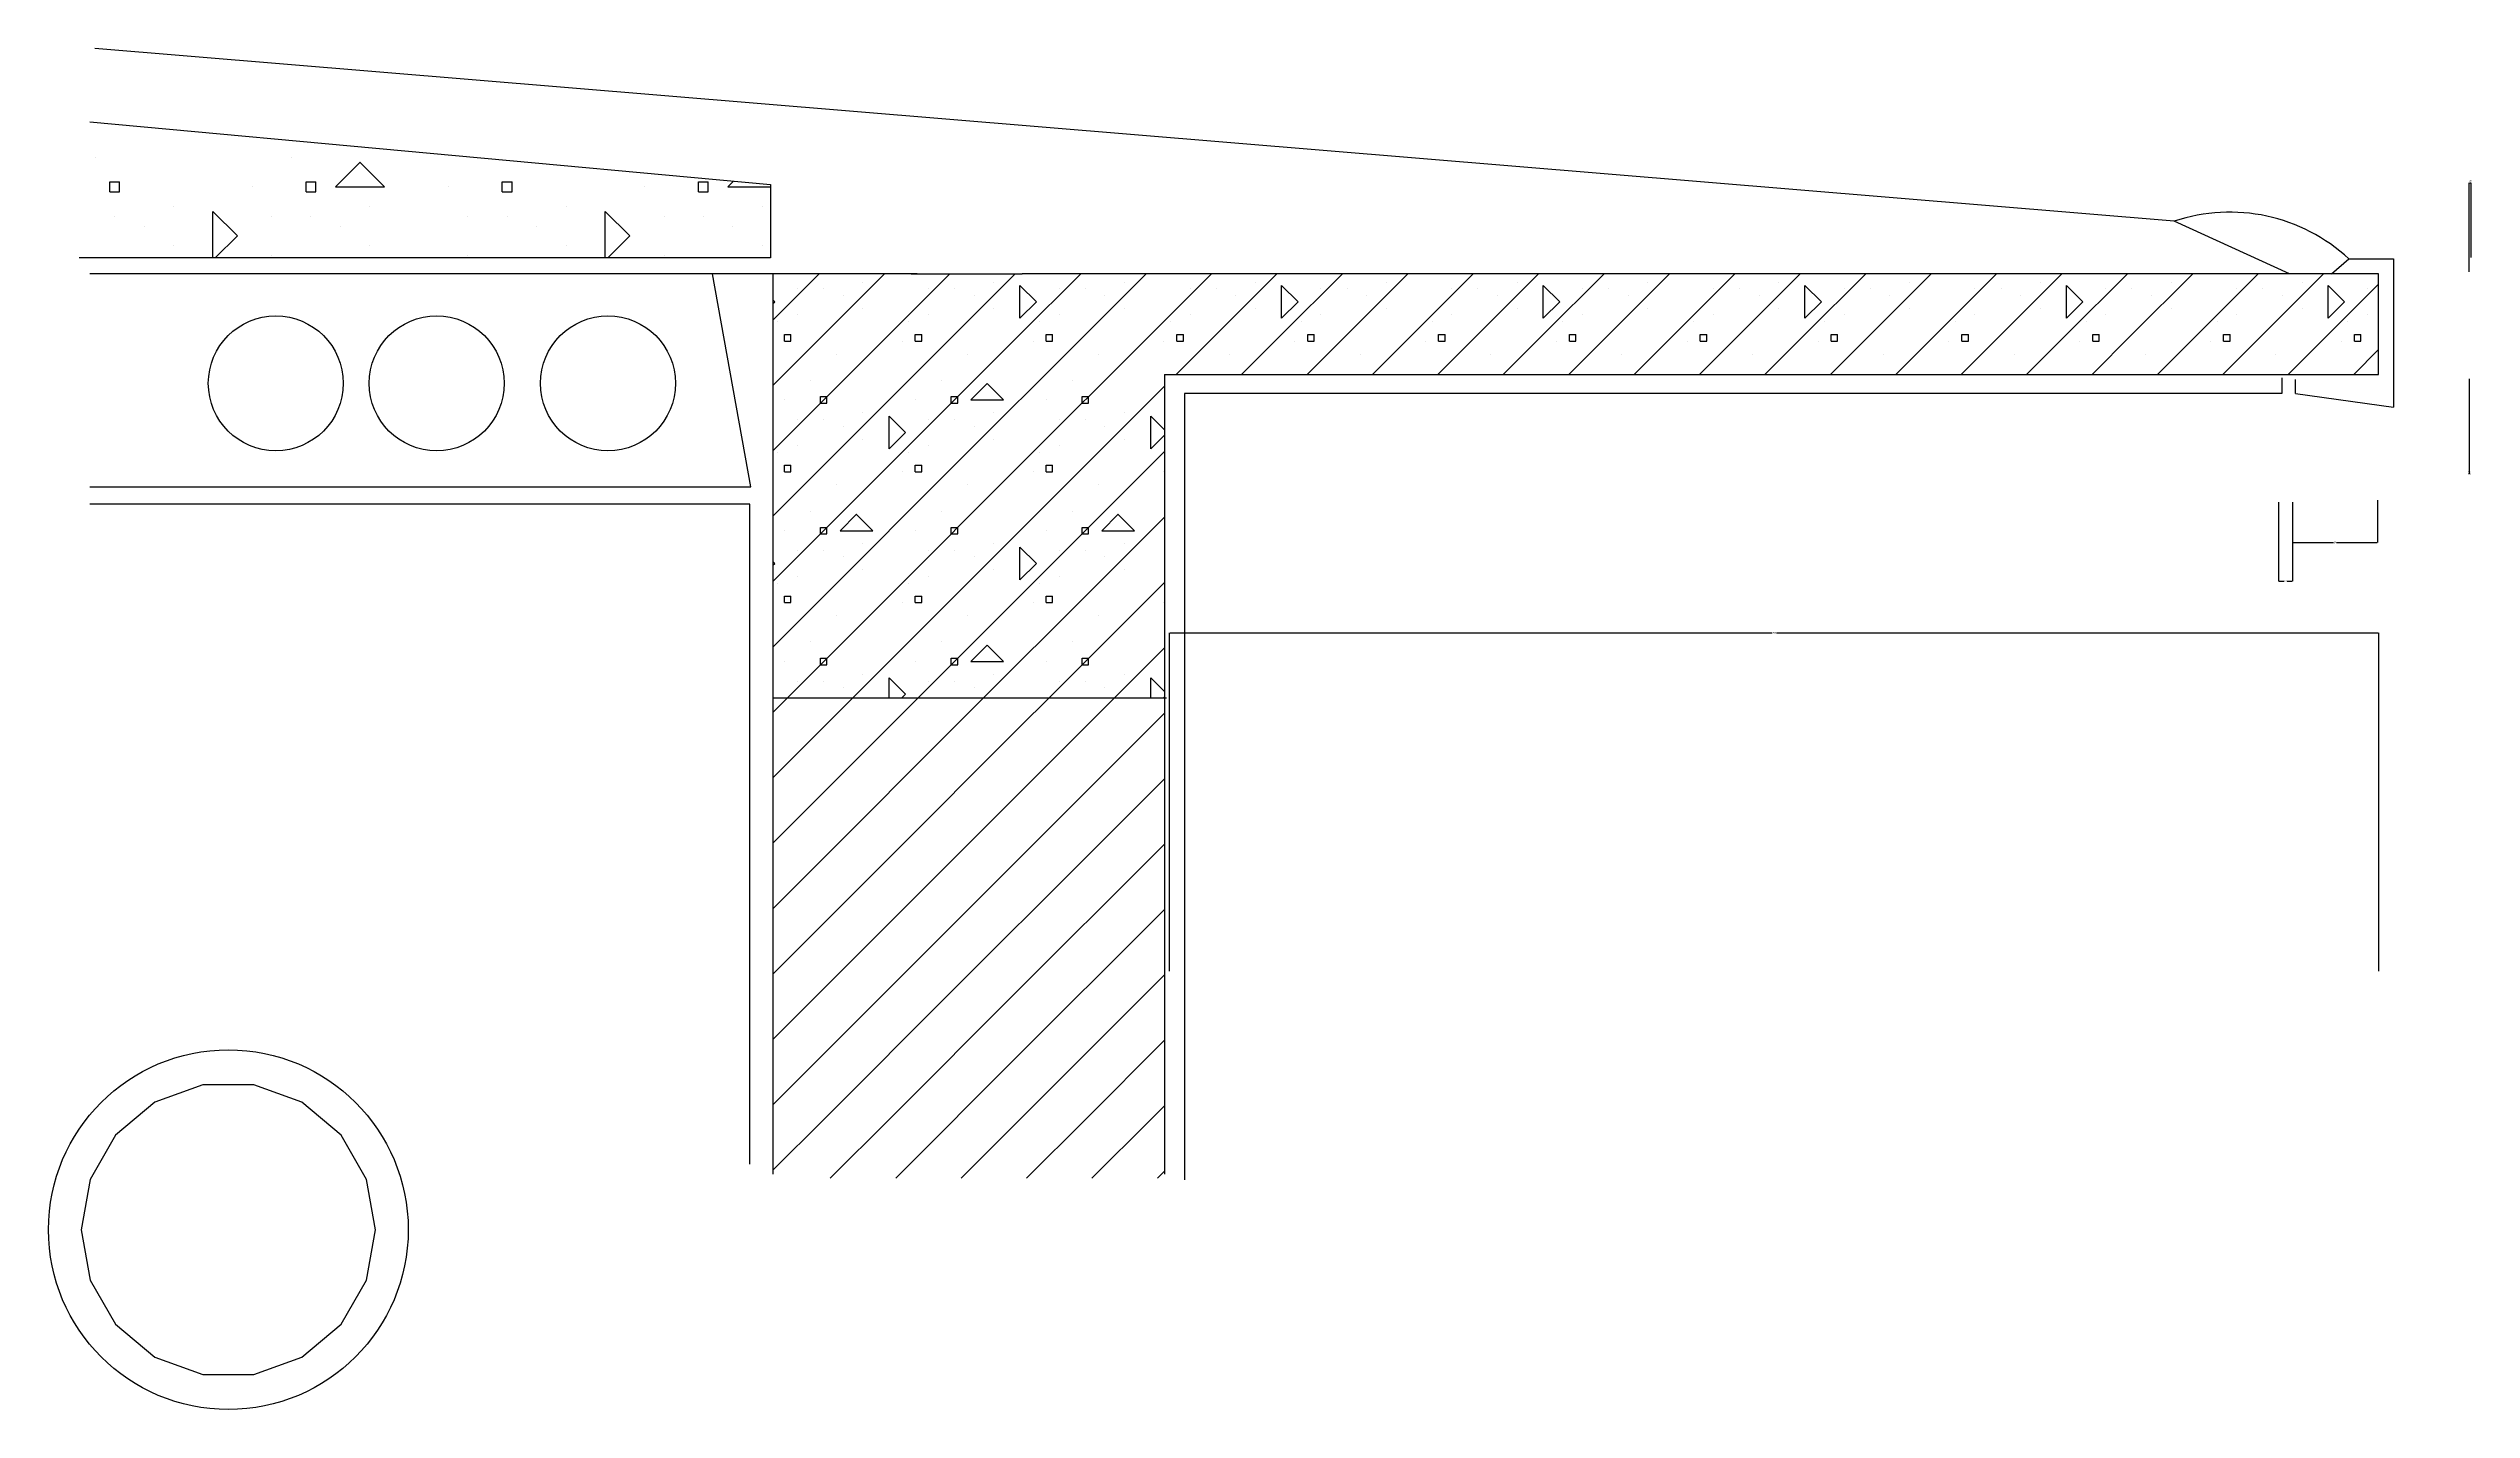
# Model space of a CAD drawing. Header units: metres. Extents: x 18476 to 19958, y 9329 to 10161.
import ezdxf

# ---------------------------------------------------------------- set-up
doc = ezdxf.new("R2010")
doc.units = ezdxf.units.M
doc.layers.add('DIM', color=3, linetype='Continuous')
doc.layers.add('PUB_DIM', color=3, linetype='Continuous')
doc.dimstyles.get("Standard").update_dxf_attribs({"dimtxt": 2.5, "dimasz": 2.5, "dimexe": 1.25, "dimexo": 0.625, "dimtad": 1, "dimcen": 2.5, "dimazin": 3, "dimtfac": 1, "dimtmove": 0, "dimatfit": 3})

# ---------------------------------------------------------------- blocks, each defined once
blk = doc.blocks.new('*D1')
for p, q in [((19839.56, 9883.52), (19839.56, 9835.15)), ((19848.22, 9883.52), (19848.22, 9835.15)), ((19839.81, 9835.15), (19842.89, 9835.15)), ((19844.89, 9835.15), (19847.97, 9835.15))]:
    blk.add_line(p, q)
at = {"layer": 'Defpoints'}
for p in [(19839.56, 9883.52), (19848.22, 9883.52), (19839.56, 9835.15)]:
    blk.add_point(p, dxfattribs=at)
at = {"layer": 'DIM', "insert": (19843.89, 9835.15), "char_height": 1, "attachment_point": 5}
blk.add_mtext('10', dxfattribs=at)
blk = doc.blocks.new('*D2')
for p, q in [((19848.22, 9883.52), (19848.22, 9858.77)), ((19900.19, 9884.76), (19900.19, 9858.77)), ((19848.47, 9858.77), (19873.205, 9858.77)), ((19875.205, 9858.77), (19899.94, 9858.77))]:
    blk.add_line(p, q)
at = {"layer": 'Defpoints'}
for p in [(19848.22, 9883.52), (19900.19, 9884.76), (19848.22, 9858.77)]:
    blk.add_point(p, dxfattribs=at)
at = {"layer": 'DIM', "insert": (19874.205, 9858.77), "char_height": 1, "attachment_point": 5}
blk.add_mtext('60', dxfattribs=at)
blk = doc.blocks.new('*D3')
for p, q in [((19161.59, 9596.58), (19161.59, 9803.55)), ((19161.84, 9803.55), (19529.75, 9803.55)), ((19532.75, 9803.55), (19900.66, 9803.55)), ((19900.91, 9596.58), (19900.91, 9803.55))]:
    blk.add_line(p, q)
at = {"layer": 'Defpoints'}
for p in [(19161.59, 9803.55), (19161.59, 9596.58), (19900.91, 9596.58)]:
    blk.add_point(p, dxfattribs=at)
at = {"layer": 'PUB_DIM', "insert": (19531.25, 9803.55), "char_height": 1, "attachment_point": 5}
blk.add_mtext('750', dxfattribs=at)
blk = doc.blocks.new('*D4')
for p, q in [((19956.31, 9958.98), (19956.31, 9900.84)), ((19956.31, 9940.42), (19956.31, 9900.84)), ((19956.06, 9900.84), (19955.81, 9900.84)), ((19956.31, 9900.84), (19956.31, 9900.84)), ((19956.56, 9900.84), (19956.81, 9900.84))]:
    blk.add_line(p, q)
at = {"layer": 'Defpoints'}
for p in [(19956.31, 9958.98), (19956.31, 9940.42), (19956.31, 9900.84)]:
    blk.add_point(p, dxfattribs=at)
at = {"layer": 'DIM', "insert": (19956.31, 9901.965), "char_height": 1, "attachment_point": 5}
blk.add_mtext('30', dxfattribs=at)
blk = doc.blocks.new('*D5')
for p, q in [((19956.31, 10024.43), (19956.31, 10078.86)), ((19956.56, 10078.86), (19957.29, 10078.86)), ((19957.54, 10033.09), (19957.54, 10078.86))]:
    blk.add_line(p, q)
at = {"layer": 'Defpoints'}
for p in [(19956.31, 10078.86), (19957.54, 10033.09), (19956.31, 10024.43)]:
    blk.add_point(p, dxfattribs=at)
at = {"layer": 'DIM', "insert": (19956.925, 10079.985), "char_height": 1, "attachment_point": 5}
blk.add_mtext('15', dxfattribs=at)

msp = doc.modelspace()

# ---------------------------------------------------------------- linework, layer by layer
for p, q in [((18501.27, 10116.11), (18917.61, 10077.67)), ((18504.52, 10094.35), (18504.52, 10094.35)), ((18624.52, 10094.35), (18624.52, 10094.35)), ((18651.52, 10076.35), (18666.58, 10091.41)), ((18681.52, 10076.35), (18666.46, 10091.41)), ((18513.52, 10079.35), (18519.52, 10079.35)), ((18513.52, 10073.35), (18513.52, 10079.35)), ((18519.52, 10073.35), (18519.52, 10079.35)), ((18600.52, 10076.35), (18600.52, 10076.35)), ((18633.52, 10079.35), (18639.52, 10079.35)), ((18633.52, 10073.35), (18633.52, 10079.35)), ((18639.52, 10073.35), (18639.52, 10079.35)), ((18651.52, 10076.35), (18681.52, 10076.35)), ((18720.52, 10076.35), (18720.52, 10076.35)), ((18753.52, 10079.35), (18759.52, 10079.35)), ((18753.52, 10073.35), (18753.52, 10079.35)), ((18759.52, 10073.35), (18759.52, 10079.35)), ((18840.52, 10076.35), (18840.52, 10076.35)), ((18873.52, 10079.35), (18879.52, 10079.35)), ((18873.52, 10073.35), (18873.52, 10079.35)), ((18879.52, 10073.35), (18879.52, 10079.35)), ((18891.52, 10076.35), (18894.94, 10079.76)), ((18891.52, 10076.35), (18917.61, 10076.35)), ((18917.61, 10077.67), (18917.61, 10032.82)), ((18513.52, 10073.35), (18519.52, 10073.35)), ((18552.52, 10064.35), (18552.52, 10064.35)), ((18576.52, 10061.35), (18591.58, 10046.29)), ((18576.52, 10032.82), (18576.52, 10061.35)), ((18633.52, 10073.35), (18639.52, 10073.35)), ((18672.52, 10064.35), (18672.52, 10064.35)), ((18753.52, 10073.35), (18759.52, 10073.35)), ((18792.52, 10064.35), (18792.52, 10064.35)), ((18816.52, 10061.35), (18831.58, 10046.29)), ((18816.52, 10032.82), (18816.52, 10061.35)), ((18873.52, 10073.35), (18879.52, 10073.35)), ((18912.52, 10064.35), (18912.52, 10064.35)), ((18516.52, 10058.35), (18516.52, 10058.35)), ((18534.52, 10052.35), (18534.52, 10052.35)), ((18577.99, 10032.82), (18591.58, 10046.41)), ((18612.52, 10058.35), (18612.52, 10058.35)), ((18636.52, 10058.35), (18636.52, 10058.35)), ((18654.52, 10052.35), (18654.52, 10052.35)), ((18732.52, 10058.35), (18732.52, 10058.35)), ((18756.52, 10058.35), (18756.52, 10058.35)), ((18774.52, 10052.35), (18774.52, 10052.35)), ((18817.99, 10032.82), (18831.58, 10046.41)), ((18852.52, 10058.35), (18852.52, 10058.35)), ((18876.52, 10058.35), (18876.52, 10058.35)), ((18894.52, 10052.35), (18894.52, 10052.35)), ((19846.36, 10023.21), (19775.9, 10055.24)), ((18917.61, 10032.82), (18494.86, 10032.82)), ((18552.52, 10040.35), (18552.52, 10040.35)), ((18612.52, 10034.35), (18612.52, 10034.35)), ((18672.52, 10040.35), (18672.52, 10040.35)), ((18732.52, 10034.35), (18732.52, 10034.35)), ((18792.52, 10040.35), (18792.52, 10040.35)), ((18852.52, 10034.35), (18852.52, 10034.35)), ((18912.52, 10040.35), (18912.52, 10040.35)), ((19872.14, 10023.21), (19882.65, 10032.21)), ((19882.65, 10032.21), (19909.96, 10032.21)), ((19909.96, 10032.21), (19909.96, 9941.66)), ((18918.91, 9994.89), (18947.22, 10023.21)), ((18950.06, 9986.04), (18987.22, 10023.21)), ((18974.06, 10018.04), (18974.06, 10018.04)), ((18990.06, 9986.04), (19027.22, 10023.21)), ((18990.06, 9946.04), (19067.22, 10023.21)), ((19054.06, 10018.04), (19054.06, 10018.04)), ((19070.06, 9986.04), (19107.22, 10023.21)), ((19070.06, 10016.04), (19080.1, 10006)), ((19070.06, 9996.04), (19070.06, 10016.04)), ((19110.06, 9986.04), (19147.22, 10023.21)), ((19134.06, 10018.04), (19134.06, 10018.04)), ((19150.06, 9986.04), (19187.22, 10023.21)), ((19165.63, 9961.62), (19227.22, 10023.21)), ((19214.06, 10018.04), (19214.06, 10018.04)), ((19230.06, 9986.04), (19267.22, 10023.21)), ((19230.06, 10016.04), (19240.1, 10006)), ((19230.06, 9996.04), (19230.06, 10016.04)), ((19270.06, 9986.04), (19307.22, 10023.21)), ((19294.06, 10018.04), (19294.06, 10018.04)), ((19310.06, 9986.04), (19347.22, 10023.21)), ((19325.63, 9961.62), (19387.22, 10023.21)), ((19374.06, 10018.04), (19374.06, 10018.04)), ((19390.06, 9986.04), (19427.22, 10023.21)), ((19390.06, 9996.04), (19390.06, 10016.04)), ((19390.06, 10016.04), (19400.1, 10006)), ((19430.06, 9986.04), (19467.22, 10023.21)), ((19454.06, 10018.04), (19454.06, 10018.04)), ((19470.06, 9986.04), (19507.22, 10023.21)), ((19485.63, 9961.62), (19547.22, 10023.21)), ((19534.06, 10018.04), (19534.06, 10018.04)), ((19550.06, 9986.04), (19587.22, 10023.21)), ((19550.06, 10016.04), (19560.1, 10006)), ((19550.06, 9996.04), (19550.06, 10016.04)), ((19590.06, 9986.04), (19627.22, 10023.21)), ((19614.06, 10018.04), (19614.06, 10018.04)), ((19630.06, 9986.04), (19667.22, 10023.21)), ((19645.63, 9961.62), (19707.22, 10023.21)), ((19694.06, 10018.04), (19694.06, 10018.04)), ((19710.06, 9986.04), (19747.22, 10023.21)), ((19710.06, 10016.04), (19720.1, 10006)), ((19710.06, 9996.04), (19710.06, 10016.04)), ((19750.06, 9986.04), (19787.22, 10023.21)), ((19774.06, 10018.04), (19774.06, 10018.04)), ((19790.06, 9986.04), (19827.22, 10023.21)), ((19805.63, 9961.62), (19867.22, 10023.21)), ((19854.06, 10018.04), (19854.06, 10018.04)), ((19870.06, 9986.04), (19900.8, 10016.79)), ((19870.06, 10016.04), (19880.1, 10006)), ((19870.06, 9996.04), (19870.06, 10016.04)), ((19900.8, 9961.62), (19900.8, 10023.21)), ((18918.91, 10007.19), (18920.1, 10006)), ((18918.91, 10004.89), (18920.1, 10006.08)), ((18934.06, 10014.04), (18934.06, 10014.04)), ((18950.06, 10014.04), (18950.06, 10014.04)), ((18962.06, 10010.04), (18962.06, 10010.04)), ((18974.06, 10002.04), (18974.06, 10002.04)), ((19014.06, 10014.04), (19014.06, 10014.04)), ((19030.06, 10014.04), (19030.06, 10014.04)), ((19042.06, 10010.04), (19042.06, 10010.04)), ((19054.06, 10002.04), (19054.06, 10002.04)), ((19070.06, 9996.04), (19080.1, 10006.08)), ((19094.06, 10014.04), (19094.06, 10014.04)), ((19110.06, 10014.04), (19110.06, 10014.04)), ((19122.06, 10010.04), (19122.06, 10010.04)), ((19134.06, 10002.04), (19134.06, 10002.04)), ((19174.06, 10014.04), (19174.06, 10014.04)), ((19190.06, 10014.04), (19190.06, 10014.04)), ((19202.06, 10010.04), (19202.06, 10010.04)), ((19214.06, 10002.04), (19214.06, 10002.04)), ((19230.06, 9996.04), (19240.1, 10006.08)), ((19254.06, 10014.04), (19254.06, 10014.04)), ((19270.06, 10014.04), (19270.06, 10014.04)), ((19282.06, 10010.04), (19282.06, 10010.04)), ((19294.06, 10002.04), (19294.06, 10002.04)), ((19334.06, 10014.04), (19334.06, 10014.04)), ((19350.06, 10014.04), (19350.06, 10014.04)), ((19362.06, 10010.04), (19362.06, 10010.04)), ((19374.06, 10002.04), (19374.06, 10002.04)), ((19390.06, 9996.04), (19400.1, 10006.08)), ((19414.06, 10014.04), (19414.06, 10014.04)), ((19430.06, 10014.04), (19430.06, 10014.04)), ((19442.06, 10010.04), (19442.06, 10010.04)), ((19454.06, 10002.04), (19454.06, 10002.04)), ((19494.06, 10014.04), (19494.06, 10014.04)), ((19510.06, 10014.04), (19510.06, 10014.04)), ((19522.06, 10010.04), (19522.06, 10010.04)), ((19534.06, 10002.04), (19534.06, 10002.04)), ((19550.06, 9996.04), (19560.1, 10006.08)), ((19574.06, 10014.04), (19574.06, 10014.04)), ((19590.06, 10014.04), (19590.06, 10014.04)), ((19602.06, 10010.04), (19602.06, 10010.04)), ((19614.06, 10002.04), (19614.06, 10002.04)), ((19654.06, 10014.04), (19654.06, 10014.04)), ((19670.06, 10014.04), (19670.06, 10014.04)), ((19682.06, 10010.04), (19682.06, 10010.04)), ((19694.06, 10002.04), (19694.06, 10002.04)), ((19710.06, 9996.04), (19720.1, 10006.08)), ((19734.06, 10014.04), (19734.06, 10014.04)), ((19750.06, 10014.04), (19750.06, 10014.04)), ((19762.06, 10010.04), (19762.06, 10010.04)), ((19774.06, 10002.04), (19774.06, 10002.04)), ((19814.06, 10014.04), (19814.06, 10014.04)), ((19830.06, 10014.04), (19830.06, 10014.04)), ((19842.06, 10010.04), (19842.06, 10010.04)), ((19854.06, 10002.04), (19854.06, 10002.04)), ((19870.06, 9996.04), (19880.1, 10006.08)), ((19894.06, 10014.04), (19894.06, 10014.04)), ((18922.06, 9994.04), (18922.06, 9994.04)), ((18934.06, 9998.04), (18934.06, 9998.04)), ((19002.06, 9994.04), (19002.06, 9994.04)), ((19014.06, 9998.04), (19014.06, 9998.04)), ((19082.06, 9994.04), (19082.06, 9994.04)), ((19094.06, 9998.04), (19094.06, 9998.04)), ((19162.06, 9994.04), (19162.06, 9994.04)), ((19174.06, 9998.04), (19174.06, 9998.04)), ((19242.06, 9994.04), (19242.06, 9994.04)), ((19254.06, 9998.04), (19254.06, 9998.04)), ((19322.06, 9994.04), (19322.06, 9994.04)), ((19334.06, 9998.04), (19334.06, 9998.04)), ((19402.06, 9994.04), (19402.06, 9994.04)), ((19414.06, 9998.04), (19414.06, 9998.04)), ((19482.06, 9994.04), (19482.06, 9994.04)), ((19494.06, 9998.04), (19494.06, 9998.04)), ((19562.06, 9994.04), (19562.06, 9994.04)), ((19574.06, 9998.04), (19574.06, 9998.04)), ((19642.06, 9994.04), (19642.06, 9994.04)), ((19654.06, 9998.04), (19654.06, 9998.04)), ((19722.06, 9994.04), (19722.06, 9994.04)), ((19734.06, 9998.04), (19734.06, 9998.04)), ((19802.06, 9994.04), (19802.06, 9994.04)), ((19814.06, 9998.04), (19814.06, 9998.04)), ((19882.06, 9994.04), (19882.06, 9994.04)), ((19894.06, 9998.04), (19894.06, 9998.04)), ((18918.91, 9954.89), (18950.06, 9986.04)), ((18918.91, 9914.89), (18990.06, 9986.04)), ((18926.06, 9982.04), (18926.06, 9986.04)), ((18926.06, 9986.04), (18930.06, 9986.04)), ((18926.06, 9982.04), (18930.06, 9982.04)), ((18930.06, 9982.04), (18930.06, 9986.04)), ((18950.06, 9986.04), (18950.06, 9986.04)), ((18958.06, 9974.04), (18958.06, 9974.04)), ((18990.06, 9906.04), (19070.06, 9986.04)), ((18990.06, 9986.04), (18990.06, 9986.04)), ((18998.06, 9982.04), (18998.06, 9982.04)), ((19006.06, 9982.04), (19006.06, 9986.04)), ((19006.06, 9986.04), (19010.06, 9986.04)), ((19006.06, 9982.04), (19010.06, 9982.04)), ((19010.06, 9982.04), (19010.06, 9986.04)), ((19030.06, 9906.04), (19110.06, 9986.04)), ((19038.06, 9974.04), (19038.06, 9974.04)), ((19070.06, 9986.04), (19070.06, 9986.04)), ((19070.06, 9906.04), (19150.06, 9986.04)), ((19078.06, 9982.04), (19078.06, 9982.04)), ((19086.06, 9982.04), (19086.06, 9986.04)), ((19086.06, 9986.04), (19090.06, 9986.04)), ((19086.06, 9982.04), (19090.06, 9982.04)), ((19090.06, 9982.04), (19090.06, 9986.04)), ((19110.06, 9986.04), (19110.06, 9986.04)), ((19118.06, 9974.04), (19118.06, 9974.04)), ((19150.06, 9986.04), (19150.06, 9986.04)), ((19158.06, 9982.04), (19158.06, 9982.04)), ((19166.06, 9982.04), (19166.06, 9986.04)), ((19166.06, 9986.04), (19170.06, 9986.04)), ((19166.06, 9982.04), (19170.06, 9982.04)), ((19170.06, 9982.04), (19170.06, 9986.04)), ((19198.06, 9974.04), (19198.06, 9974.04)), ((19205.63, 9961.62), (19230.06, 9986.04)), ((19230.06, 9986.04), (19230.06, 9986.04)), ((19238.06, 9982.04), (19238.06, 9982.04)), ((19245.63, 9961.62), (19270.06, 9986.04)), ((19246.06, 9982.04), (19246.06, 9986.04)), ((19246.06, 9986.04), (19250.06, 9986.04)), ((19246.06, 9982.04), (19250.06, 9982.04)), ((19250.06, 9982.04), (19250.06, 9986.04)), ((19270.06, 9986.04), (19270.06, 9986.04)), ((19278.06, 9974.04), (19278.06, 9974.04)), ((19285.63, 9961.62), (19310.06, 9986.04)), ((19310.06, 9986.04), (19310.06, 9986.04)), ((19318.06, 9982.04), (19318.06, 9982.04)), ((19326.06, 9982.04), (19326.06, 9986.04)), ((19326.06, 9986.04), (19330.06, 9986.04)), ((19326.06, 9982.04), (19330.06, 9982.04)), ((19330.06, 9982.04), (19330.06, 9986.04)), ((19358.06, 9974.04), (19358.06, 9974.04)), ((19365.63, 9961.62), (19390.06, 9986.04)), ((19390.06, 9986.04), (19390.06, 9986.04)), ((19398.06, 9982.04), (19398.06, 9982.04)), ((19405.63, 9961.62), (19430.06, 9986.04)), ((19406.06, 9982.04), (19406.06, 9986.04)), ((19406.06, 9986.04), (19410.06, 9986.04)), ((19406.06, 9982.04), (19410.06, 9982.04)), ((19410.06, 9982.04), (19410.06, 9986.04)), ((19430.06, 9986.04), (19430.06, 9986.04)), ((19438.06, 9974.04), (19438.06, 9974.04)), ((19445.63, 9961.62), (19470.06, 9986.04)), ((19470.06, 9986.04), (19470.06, 9986.04)), ((19478.06, 9982.04), (19478.06, 9982.04)), ((19486.06, 9982.04), (19486.06, 9986.04)), ((19486.06, 9986.04), (19490.06, 9986.04)), ((19486.06, 9982.04), (19490.06, 9982.04)), ((19490.06, 9982.04), (19490.06, 9986.04)), ((19518.06, 9974.04), (19518.06, 9974.04)), ((19525.63, 9961.62), (19550.06, 9986.04)), ((19550.06, 9986.04), (19550.06, 9986.04)), ((19558.06, 9982.04), (19558.06, 9982.04)), ((19565.63, 9961.62), (19590.06, 9986.04)), ((19566.06, 9982.04), (19566.06, 9986.04)), ((19566.06, 9986.04), (19570.06, 9986.04)), ((19566.06, 9982.04), (19570.06, 9982.04)), ((19570.06, 9982.04), (19570.06, 9986.04)), ((19590.06, 9986.04), (19590.06, 9986.04)), ((19598.06, 9974.04), (19598.06, 9974.04)), ((19605.63, 9961.62), (19630.06, 9986.04)), ((19630.06, 9986.04), (19630.06, 9986.04)), ((19638.06, 9982.04), (19638.06, 9982.04)), ((19646.06, 9982.04), (19646.06, 9986.04)), ((19646.06, 9986.04), (19650.06, 9986.04)), ((19646.06, 9982.04), (19650.06, 9982.04)), ((19650.06, 9982.04), (19650.06, 9986.04)), ((19678.06, 9974.04), (19678.06, 9974.04)), ((19685.63, 9961.62), (19710.06, 9986.04)), ((19710.06, 9986.04), (19710.06, 9986.04)), ((19718.06, 9982.04), (19718.06, 9982.04)), ((19725.63, 9961.62), (19750.06, 9986.04)), ((19726.06, 9982.04), (19726.06, 9986.04)), ((19726.06, 9986.04), (19730.06, 9986.04)), ((19726.06, 9982.04), (19730.06, 9982.04)), ((19730.06, 9982.04), (19730.06, 9986.04)), ((19750.06, 9986.04), (19750.06, 9986.04)), ((19758.06, 9974.04), (19758.06, 9974.04)), ((19765.63, 9961.62), (19790.06, 9986.04)), ((19790.06, 9986.04), (19790.06, 9986.04)), ((19798.06, 9982.04), (19798.06, 9982.04)), ((19806.06, 9982.04), (19806.06, 9986.04)), ((19806.06, 9986.04), (19810.06, 9986.04)), ((19806.06, 9982.04), (19810.06, 9982.04)), ((19810.06, 9982.04), (19810.06, 9986.04)), ((19838.06, 9974.04), (19838.06, 9974.04)), ((19845.63, 9961.62), (19870.06, 9986.04)), ((19870.06, 9986.04), (19870.06, 9986.04)), ((19878.06, 9982.04), (19878.06, 9982.04)), ((19885.63, 9961.62), (19900.8, 9976.79)), ((19886.06, 9982.04), (19886.06, 9986.04)), ((19886.06, 9986.04), (19890.06, 9986.04)), ((19886.06, 9982.04), (19890.06, 9982.04)), ((19890.06, 9982.04), (19890.06, 9986.04)), ((18942.06, 9958.04), (18942.06, 9958.04)), ((19022.06, 9958.04), (19022.06, 9958.04)), ((19102.06, 9958.04), (19102.06, 9958.04)), ((19841.68, 9959.49), (19841.68, 9950.05)), ((19850.08, 9950.05), (19850.08, 9958.44)), ((18918.91, 9874.89), (18990.06, 9946.04)), ((18926.06, 9946.04), (18926.06, 9946.04)), ((18948.06, 9948.04), (18952.06, 9948.04)), ((18948.06, 9944.04), (18948.06, 9948.04)), ((18948.06, 9944.04), (18952.06, 9944.04)), ((18952.06, 9944.04), (18952.06, 9948.04)), ((18990.06, 9946.04), (18990.06, 9946.04)), ((19006.06, 9946.04), (19006.06, 9946.04)), ((19028.06, 9948.04), (19032.06, 9948.04)), ((19028.06, 9944.04), (19028.06, 9948.04)), ((19028.06, 9944.04), (19032.06, 9944.04)), ((19032.06, 9944.04), (19032.06, 9948.04)), ((19040.06, 9946.04), (19050.1, 9956.08)), ((19040.06, 9946.04), (19060.06, 9946.04)), ((19060.06, 9946.04), (19050.02, 9956.08)), ((19070.06, 9866.04), (19150.06, 9946.04)), ((19086.06, 9946.04), (19086.06, 9946.04)), ((19108.06, 9948.04), (19112.06, 9948.04)), ((19108.06, 9944.04), (19108.06, 9948.04)), ((19108.06, 9944.04), (19112.06, 9944.04)), ((19112.06, 9944.04), (19112.06, 9948.04)), ((19150.06, 9946.04), (19158.4, 9954.39)), ((19150.06, 9946.04), (19150.06, 9946.04)), ((19841.68, 9950.05), (19170.61, 9950.05)), ((19170.61, 9950.05), (19170.61, 9468.97)), ((19850.08, 9950.05), (19909.96, 9941.66)), ((18934.06, 9934.04), (18934.06, 9934.04)), ((18950.06, 9934.04), (18950.06, 9934.04)), ((18962.06, 9930.04), (18962.06, 9930.04)), ((18974.06, 9938.04), (18974.06, 9938.04)), ((18990.06, 9936.04), (19000.1, 9926)), ((18990.06, 9916.04), (18990.06, 9936.04)), ((19014.06, 9934.04), (19014.06, 9934.04)), ((19030.06, 9934.04), (19030.06, 9934.04)), ((19042.06, 9930.04), (19042.06, 9930.04)), ((19054.06, 9938.04), (19054.06, 9938.04)), ((19094.06, 9934.04), (19094.06, 9934.04)), ((19110.06, 9934.04), (19110.06, 9934.04)), ((19122.06, 9930.04), (19122.06, 9930.04)), ((19134.06, 9938.04), (19134.06, 9938.04)), ((19150.06, 9916.04), (19150.06, 9936.04)), ((19150.06, 9936.04), (19158.4, 9927.7)), ((18922.06, 9914.04), (18922.06, 9914.04)), ((18934.06, 9918.04), (18934.06, 9918.04)), ((18974.06, 9922.04), (18974.06, 9922.04)), ((18990.06, 9916.04), (19000.1, 9926.08)), ((19002.06, 9914.04), (19002.06, 9914.04)), ((19014.06, 9918.04), (19014.06, 9918.04)), ((19054.06, 9922.04), (19054.06, 9922.04)), ((19082.06, 9914.04), (19082.06, 9914.04)), ((19094.06, 9918.04), (19094.06, 9918.04)), ((19134.06, 9922.04), (19134.06, 9922.04)), ((19150.06, 9916.04), (19158.4, 9924.39)), ((19150.06, 9906.04), (19158.4, 9914.39)), ((18918.91, 9834.89), (18990.06, 9906.04)), ((18926.06, 9902.04), (18926.06, 9906.04)), ((18926.06, 9906.04), (18930.06, 9906.04)), ((18926.06, 9902.04), (18930.06, 9902.04)), ((18930.06, 9902.04), (18930.06, 9906.04)), ((18950.06, 9826.04), (19030.06, 9906.04)), ((18990.06, 9826.04), (19070.06, 9906.04)), ((18990.06, 9906.04), (18990.06, 9906.04)), ((18998.06, 9902.04), (18998.06, 9902.04)), ((19006.06, 9902.04), (19006.06, 9906.04)), ((19006.06, 9906.04), (19010.06, 9906.04)), ((19006.06, 9902.04), (19010.06, 9902.04)), ((19010.06, 9902.04), (19010.06, 9906.04)), ((19030.06, 9906.04), (19030.06, 9906.04)), ((19070.06, 9906.04), (19070.06, 9906.04)), ((19070.06, 9826.04), (19150.06, 9906.04)), ((19078.06, 9902.04), (19078.06, 9902.04)), ((19086.06, 9902.04), (19086.06, 9906.04)), ((19086.06, 9906.04), (19090.06, 9906.04)), ((19086.06, 9902.04), (19090.06, 9902.04)), ((19090.06, 9902.04), (19090.06, 9906.04)), ((19150.06, 9906.04), (19150.06, 9906.04)), ((19158.06, 9902.04), (19158.06, 9902.04)), ((18958.06, 9894.04), (18958.06, 9894.04)), ((19038.06, 9894.04), (19038.06, 9894.04)), ((19118.06, 9894.04), (19118.06, 9894.04)), ((18904.8, 9882.25), (18501.27, 9882.25)), ((18904.8, 9478.58), (18904.8, 9882.25)), ((18942.06, 9878.04), (18942.06, 9878.04)), ((18948.06, 9868.04), (18952.06, 9868.04)), ((18948.06, 9864.04), (18948.06, 9868.04)), ((18952.06, 9864.04), (18952.06, 9868.04)), ((18960.06, 9866.04), (18970.1, 9876.08)), ((18980.06, 9866.04), (18970.02, 9876.08)), ((19022.06, 9878.04), (19022.06, 9878.04)), ((19028.06, 9868.04), (19032.06, 9868.04)), ((19028.06, 9864.04), (19028.06, 9868.04)), ((19032.06, 9864.04), (19032.06, 9868.04)), ((19102.06, 9878.04), (19102.06, 9878.04)), ((19108.06, 9868.04), (19112.06, 9868.04)), ((19108.06, 9864.04), (19108.06, 9868.04)), ((19110.06, 9826.04), (19158.4, 9874.39)), ((19112.06, 9864.04), (19112.06, 9868.04)), ((19120.06, 9866.04), (19130.1, 9876.08)), ((19140.06, 9866.04), (19130.02, 9876.08)), ((18926.06, 9866.04), (18926.06, 9866.04)), ((18934.06, 9854.04), (18934.06, 9854.04)), ((18948.06, 9864.04), (18952.06, 9864.04)), ((18950.06, 9854.04), (18950.06, 9854.04)), ((18960.06, 9866.04), (18980.06, 9866.04)), ((18974.06, 9858.04), (18974.06, 9858.04)), ((18990.06, 9786.04), (19070.06, 9866.04)), ((19006.06, 9866.04), (19006.06, 9866.04)), ((19014.06, 9854.04), (19014.06, 9854.04)), ((19028.06, 9864.04), (19032.06, 9864.04)), ((19030.06, 9854.04), (19030.06, 9854.04)), ((19054.06, 9858.04), (19054.06, 9858.04)), ((19070.06, 9866.04), (19070.06, 9866.04)), ((19070.06, 9856.04), (19080.1, 9846)), ((19070.06, 9836.04), (19070.06, 9856.04)), ((19086.06, 9866.04), (19086.06, 9866.04)), ((19094.06, 9854.04), (19094.06, 9854.04)), ((19108.06, 9864.04), (19112.06, 9864.04)), ((19110.06, 9854.04), (19110.06, 9854.04)), ((19120.06, 9866.04), (19140.06, 9866.04)), ((19134.06, 9858.04), (19134.06, 9858.04)), ((18918.91, 9847.19), (18920.1, 9846)), ((18918.91, 9844.89), (18920.1, 9846.08)), ((18962.06, 9850.04), (18962.06, 9850.04)), ((18974.06, 9842.04), (18974.06, 9842.04)), ((19042.06, 9850.04), (19042.06, 9850.04)), ((19054.06, 9842.04), (19054.06, 9842.04)), ((19070.06, 9836.04), (19080.1, 9846.08)), ((19122.06, 9850.04), (19122.06, 9850.04)), ((19134.06, 9842.04), (19134.06, 9842.04)), ((18918.91, 9794.89), (18950.06, 9826.04)), ((18922.06, 9834.04), (18922.06, 9834.04)), ((18926.06, 9822.04), (18926.06, 9826.04)), ((18926.06, 9826.04), (18930.06, 9826.04)), ((18927.88, 9763.87), (18990.06, 9826.04)), ((18930.06, 9822.04), (18930.06, 9826.04)), ((18934.06, 9838.04), (18934.06, 9838.04)), ((18950.06, 9826.04), (18950.06, 9826.04)), ((18990.06, 9826.04), (18990.06, 9826.04)), ((19002.06, 9834.04), (19002.06, 9834.04)), ((19006.06, 9822.04), (19006.06, 9826.04)), ((19006.06, 9826.04), (19010.06, 9826.04)), ((19007.88, 9763.87), (19070.06, 9826.04)), ((19010.06, 9822.04), (19010.06, 9826.04)), ((19014.06, 9838.04), (19014.06, 9838.04)), ((19047.88, 9763.87), (19110.06, 9826.04)), ((19070.06, 9826.04), (19070.06, 9826.04)), ((19082.06, 9834.04), (19082.06, 9834.04)), ((19086.06, 9822.04), (19086.06, 9826.04)), ((19086.06, 9826.04), (19090.06, 9826.04)), ((19087.88, 9763.87), (19150.06, 9826.04)), ((19090.06, 9822.04), (19090.06, 9826.04)), ((19094.06, 9838.04), (19094.06, 9838.04)), ((19110.06, 9826.04), (19110.06, 9826.04)), ((19150.06, 9826.04), (19158.4, 9834.39)), ((19150.06, 9826.04), (19150.06, 9826.04)), ((18926.06, 9822.04), (18930.06, 9822.04)), ((18958.06, 9814.04), (18958.06, 9814.04)), ((18998.06, 9822.04), (18998.06, 9822.04)), ((19006.06, 9822.04), (19010.06, 9822.04)), ((19038.06, 9814.04), (19038.06, 9814.04)), ((19078.06, 9822.04), (19078.06, 9822.04)), ((19086.06, 9822.04), (19090.06, 9822.04)), ((19118.06, 9814.04), (19118.06, 9814.04)), ((19158.06, 9822.04), (19158.06, 9822.04)), ((18942.06, 9798.04), (18942.06, 9798.04)), ((19022.06, 9798.04), (19022.06, 9798.04)), ((19040.06, 9786.04), (19050.1, 9796.08)), ((19060.06, 9786.04), (19050.02, 9796.08)), ((19102.06, 9798.04), (19102.06, 9798.04)), ((19150.06, 9786.04), (19158.4, 9794.39)), ((18926.06, 9786.04), (18926.06, 9786.04)), ((18948.06, 9788.04), (18952.06, 9788.04)), ((18948.06, 9784.04), (18948.06, 9788.04)), ((18948.06, 9784.04), (18952.06, 9784.04)), ((18952.06, 9784.04), (18952.06, 9788.04)), ((18967.88, 9763.87), (18990.06, 9786.04)), ((18990.06, 9786.04), (18990.06, 9786.04)), ((19006.06, 9786.04), (19006.06, 9786.04)), ((19028.06, 9788.04), (19032.06, 9788.04)), ((19028.06, 9784.04), (19028.06, 9788.04)), ((19028.06, 9784.04), (19032.06, 9784.04)), ((19032.06, 9784.04), (19032.06, 9788.04)), ((19040.06, 9786.04), (19060.06, 9786.04)), ((19086.06, 9786.04), (19086.06, 9786.04)), ((19108.06, 9788.04), (19112.06, 9788.04)), ((19108.06, 9784.04), (19108.06, 9788.04)), ((19108.06, 9784.04), (19112.06, 9784.04)), ((19112.06, 9784.04), (19112.06, 9788.04)), ((19127.88, 9763.87), (19150.06, 9786.04)), ((19150.06, 9786.04), (19150.06, 9786.04)), ((18934.06, 9774.04), (18934.06, 9774.04)), ((18950.06, 9774.04), (18950.06, 9774.04)), ((18962.06, 9770.04), (18962.06, 9770.04)), ((18974.06, 9778.04), (18974.06, 9778.04)), ((18990.06, 9776.04), (19000.1, 9766)), ((18990.06, 9763.87), (18990.06, 9776.04)), ((18997.88, 9763.87), (19000.1, 9766.08)), ((19014.06, 9774.04), (19014.06, 9774.04)), ((19030.06, 9774.04), (19030.06, 9774.04)), ((19042.06, 9770.04), (19042.06, 9770.04)), ((19054.06, 9778.04), (19054.06, 9778.04)), ((19094.06, 9774.04), (19094.06, 9774.04)), ((19110.06, 9774.04), (19110.06, 9774.04)), ((19122.06, 9770.04), (19122.06, 9770.04)), ((19134.06, 9778.04), (19134.06, 9778.04)), ((19150.06, 9763.87), (19150.06, 9776.04)), ((19150.06, 9776.04), (19158.4, 9767.7)), ((19157.88, 9763.87), (19158.4, 9764.39)), ((18918.91, 9754.89), (18927.88, 9763.87)), ((18918.91, 9714.89), (18967.88, 9763.87)), ((18990.06, 9746.04), (19007.88, 9763.87)), ((19030.06, 9746.04), (19047.88, 9763.87)), ((19070.06, 9746.04), (19087.88, 9763.87)), ((19070.06, 9706.04), (19127.88, 9763.87)), ((19150.06, 9746.04), (19158.4, 9754.39)), ((18918.91, 9674.89), (18990.06, 9746.04)), ((18950.06, 9666.04), (19030.06, 9746.04)), ((18990.06, 9666.04), (19070.06, 9746.04)), ((18990.06, 9746.04), (18990.06, 9746.04)), ((19030.06, 9746.04), (19030.06, 9746.04)), ((19070.06, 9746.04), (19070.06, 9746.04)), ((19070.06, 9666.04), (19150.06, 9746.04)), ((19150.06, 9746.04), (19150.06, 9746.04)), ((18990.06, 9626.04), (19070.06, 9706.04)), ((19070.06, 9706.04), (19070.06, 9706.04)), ((19110.06, 9666.04), (19158.4, 9714.39)), ((18918.91, 9634.89), (18950.06, 9666.04)), ((18918.91, 9594.89), (18990.06, 9666.04)), ((18950.06, 9666.04), (18950.06, 9666.04)), ((18990.06, 9586.04), (19070.06, 9666.04)), ((18990.06, 9666.04), (18990.06, 9666.04)), ((19030.06, 9586.04), (19110.06, 9666.04)), ((19070.06, 9586.04), (19150.06, 9666.04)), ((19070.06, 9666.04), (19070.06, 9666.04)), ((19110.06, 9666.04), (19110.06, 9666.04)), ((19150.06, 9666.04), (19158.4, 9674.39)), ((19150.06, 9666.04), (19150.06, 9666.04)), ((19150.06, 9626.04), (19158.4, 9634.39)), ((18918.91, 9554.89), (18990.06, 9626.04)), ((18990.06, 9626.04), (18990.06, 9626.04)), ((19070.06, 9546.04), (19150.06, 9626.04)), ((19150.06, 9626.04), (19150.06, 9626.04)), ((19150.06, 9586.04), (19158.4, 9594.39)), ((18918.91, 9514.89), (18990.06, 9586.04)), ((18950.06, 9506.04), (19030.06, 9586.04)), ((18990.06, 9506.04), (19070.06, 9586.04)), ((18990.06, 9586.04), (18990.06, 9586.04)), ((19030.06, 9586.04), (19030.06, 9586.04)), ((19070.06, 9586.04), (19070.06, 9586.04)), ((19070.06, 9506.04), (19150.06, 9586.04)), ((19150.06, 9586.04), (19150.06, 9586.04)), ((18994.08, 9470.07), (19070.06, 9546.04)), ((19070.06, 9546.04), (19070.06, 9546.04)), ((19110.06, 9506.04), (19158.4, 9554.39)), ((19150.06, 9506.04), (19158.4, 9514.39)), ((18918.91, 9474.89), (18950.06, 9506.04)), ((18950.06, 9506.04), (18950.06, 9506.04)), ((18954.08, 9470.07), (18990.06, 9506.04)), ((18990.06, 9506.04), (18990.06, 9506.04)), ((19034.08, 9470.07), (19070.06, 9506.04)), ((19070.06, 9506.04), (19070.06, 9506.04)), ((19074.08, 9470.07), (19110.06, 9506.04)), ((19110.06, 9506.04), (19110.06, 9506.04)), ((19114.08, 9470.07), (19150.06, 9506.04)), ((19150.06, 9506.04), (19150.06, 9506.04)), ((19154.08, 9470.07), (19158.4, 9474.39))]:
    msp.add_line(p, q)
for points in [[(19775.9, 10055.24), (18504.47, 10160.96)], [(18919.55, 10023.21), (18501.27, 10023.21)], [(18905.43, 9892.81), (18882.03, 10023.21)], [(18918.91, 10023.21), (18918.91, 9763.87)], [(19007.28, 10023.21), (18919.55, 10023.21)], [(19003.5, 10023.21), (19071.33, 10023.21)], [(19900.8, 10023.21), (19071.33, 10023.21)], [(19158.4, 9961.62), (19900.8, 9961.62)], [(19158.4, 9961.62), (19158.4, 9762.94)], [(18501.27, 9892.81), (18905.43, 9892.81)], [(18918.91, 9763.87), (19159.66, 9763.87)], [(18918.91, 9763.87), (18918.91, 9638.77)], [(19158.4, 9763.87), (19158.4, 9472.44)], [(18918.91, 9638.77), (18918.91, 9472.44)]]:
    msp.add_lwpolyline(points)
for centre in [(18615.04, 9956.17), (18713.43, 9956.17), (18818.17, 9956.17)]:
    msp.add_circle(centre, 41.26)
msp.add_arc((19809.96, 9954.24), 106.59, 47.01, 108.64)
at = {"layer": 'DIM'}
msp.add_lwpolyline([(18676.03, 9438.59), (18670.6, 9469.37), (18654.98, 9496.44), (18631.03, 9516.53), (18601.66, 9527.22), (18570.4, 9527.22), (18541.03, 9516.53), (18517.09, 9496.44), (18501.46, 9469.37), (18496.03, 9438.59), (18501.46, 9407.8), (18517.09, 9380.74), (18541.03, 9360.64), (18570.4, 9349.95), (18601.66, 9349.95), (18631.03, 9360.64), (18654.98, 9380.74), (18670.6, 9407.8), (18676.03, 9438.59)], dxfattribs=at)
msp.add_circle((18586.03, 9438.59), 110, dxfattribs=at)

# ---------------------------------------------------------------- dimensions: what is measured, and where the dimension line sits
for base, p1, p2, text, picture, middle in [((19956.31, 10078.86), (19956.31, 10024.43), (19957.54, 10033.09), '15', '*D5', (19956.925, 10079.985)), ((19956.31, 9900.84), (19956.31, 9940.42), (19956.31, 9958.98), '30', '*D4', (19956.31, 9901.965)), ((19839.56, 9835.15), (19839.56, 9883.52), (19848.22, 9883.52), '10', '*D1', (19843.89, 9835.15)), ((19848.22, 9858.77), (19848.22, 9883.52), (19900.19, 9884.76), '60', '*D2', (19874.205, 9858.77))]:
    dim = msp.add_linear_dim(base=base, p1=p1, p2=p2, text=text, dimstyle='Standard', dxfattribs=at)
    dim.commit()
    dim.dimension.update_dxf_attribs({"geometry": picture, "text_midpoint": middle})
at = {"layer": 'PUB_DIM'}
dim = msp.add_linear_dim(base=(19161.59, 9803.55), p1=(19161.59, 9596.58), p2=(19900.91, 9596.58), text='750', dimstyle='Standard', dxfattribs=at)
dim.commit()
dim.dimension.update_dxf_attribs({"geometry": '*D3', "text_midpoint": (19531.25, 9803.55)})

doc.saveas('drawing.dxf')
